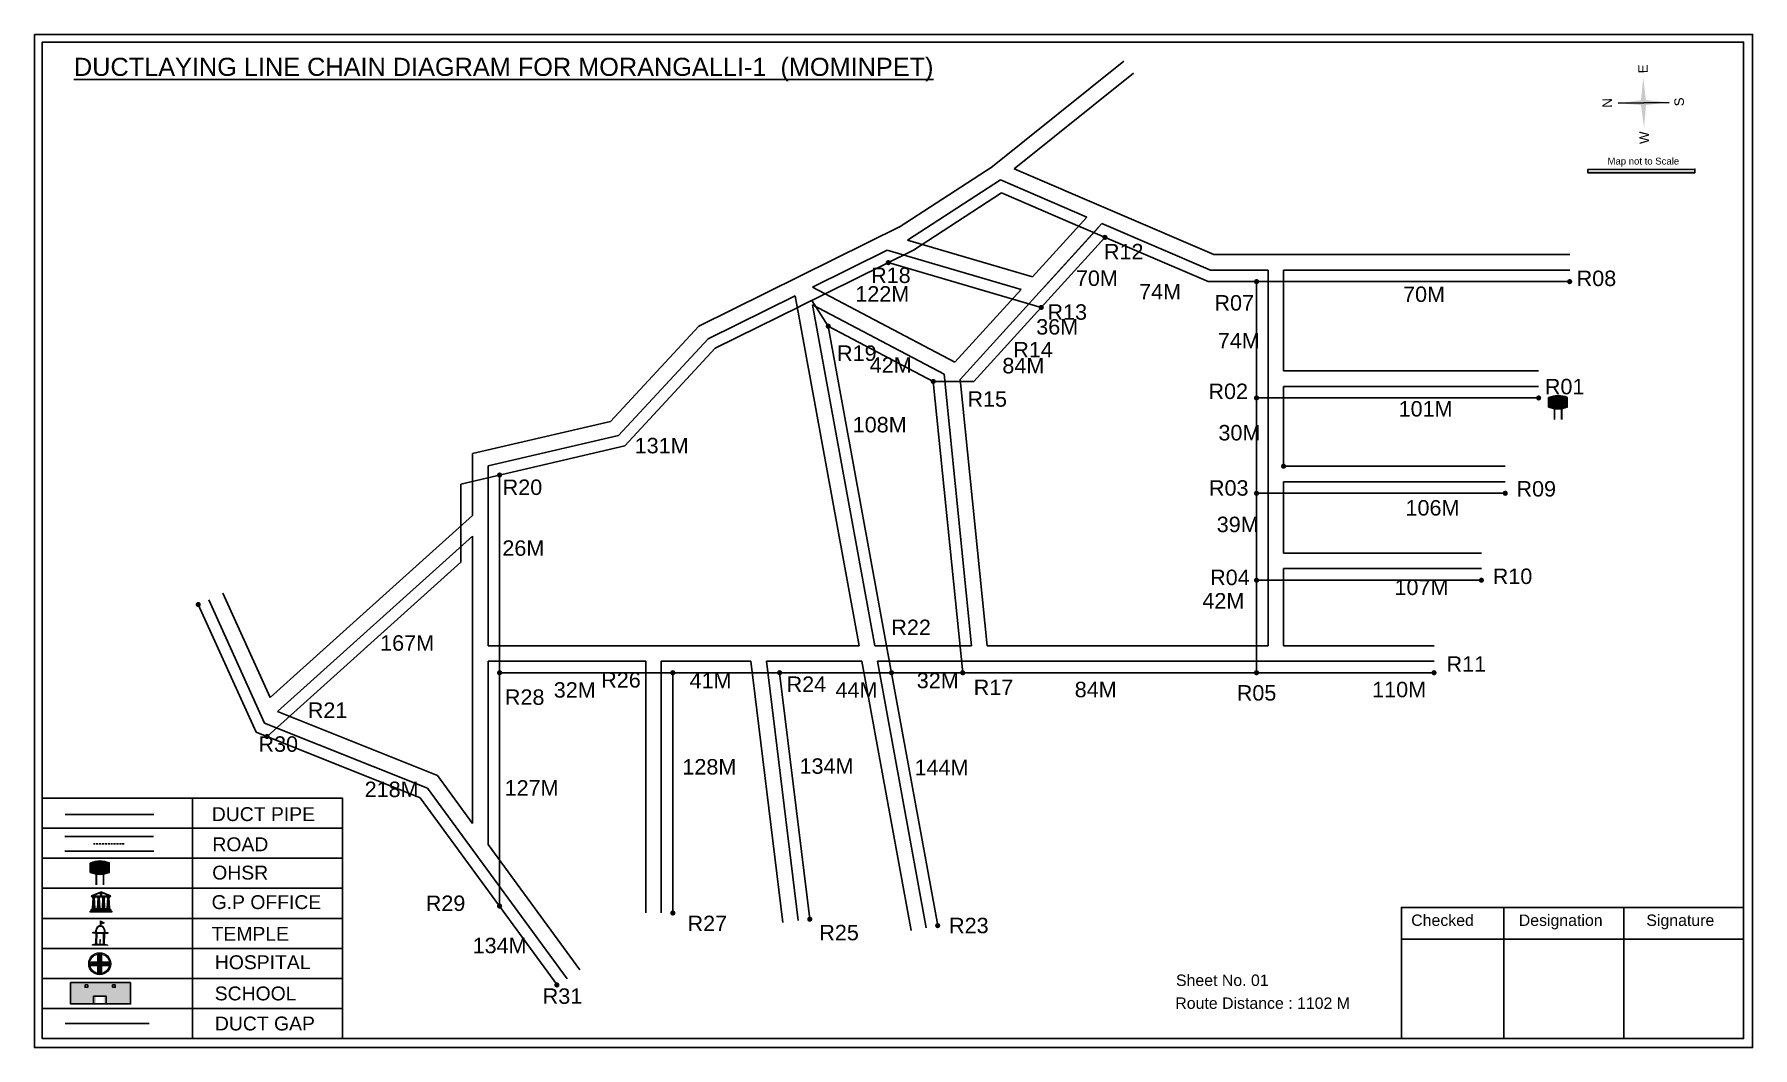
# Model space of a CAD drawing. Header units: inches. Extents: x 2380 to 8136, y 269 to 3641.
# Drawn here: x 2380 to 3270, y 3116 to 3641 of the extents above; entities that cross this region are included whole.
import ezdxf

# ---------------------------------------------------------------- set-up
doc = ezdxf.new("R2010")
doc.units = ezdxf.units.IN
doc.header["$MEASUREMENT"] = 0
doc.linetypes.add('DASHEDX2', pattern=[1.5, 1, -0.5])
for name, color, linetype in [('LANDMARK', 7, 'Continuous'), ('OHT', 7, 'Continuous'), ('pipe line', 5, 'Continuous')]:
    doc.layers.add(name, color=color, linetype=linetype)
doc.styles.get("Standard").update_dxf_attribs({"font": 'arial.ttf'})

msp = doc.modelspace()

# ---------------------------------------------------------------- texts
at = {"color": 242, "true_color": 0xcd2027}
msp.add_text('%%UDUCTLAYING LINE CHAIN DIAGRAM FOR MORANGALLI-1  (MOMINPET)', height=9.375, dxfattribs=at).set_placement((2400.59, 3619.48))
for s, p in [('E', (3215.95, 3620.88)), ('N', (3197.36, 3603.03)), ('S', (3234.65, 3603.77)), ('W', (3216.59, 3584.28))]:
    msp.add_text(s, height=4.95, rotation=91.00631).set_placement(p)
for s, height, p in [('Map not to Scale', 3.5424, (3195.03, 3573.59)), ('R12', 8, (2934.16, 3524.52)), ('R18', 8, (2813.56, 3512.27)), ('70M', 8, (2919.66, 3510.76)), ('R08', 8, (3179.06, 3510.68)), ('122M', 8, (2805.37, 3502.64)), ('74M', 8, (2952.39, 3503.78)), ('70M', 8, (3089.14, 3502.46)), ('R13', 8, (2904.93, 3493.25)), ('R07', 8, (2991.42, 3498.01)), ('36M', 8, (2899.1, 3485.58)), ('R14', 8, (2887.21, 3473.75)), ('74M', 8, (2993.2, 3478.45)), ('R19', 8, (2795.9, 3471.96)), ('42M', 8, (2812.84, 3465.8)), ('84M', 8, (2881.56, 3465.49)), ('R01', 8, (3162.59, 3454.66)), ('R15', 8, (2863.46, 3448.23)), ('R02', 8, (2988.3, 3452.21)), ('101M', 8, (3086.83, 3443.15)), ('108M', 8, (2804.03, 3434.94)), ('30M', 8, (2993.49, 3430.79)), ('131M', 8, (2691.06, 3424.1)), ('R20', 8, (2622.68, 3402.55)), ('R03', 8, (2988.57, 3402.18)), ('R09', 8, (3147.89, 3401.74)), ('106M', 8, (3090.39, 3391.89)), ('39M', 8, (2992.61, 3383.31)), ('26M', 8, (2622.53, 3371.04)), ('R04', 8, (2989.18, 3355.89)), ('107M', 8, (3084.69, 3350.75)), ('R10', 8, (3135.59, 3356.46)), ('42M', 8, (2985.16, 3343.77)), ('R22', 8, (2824.02, 3330.02)), ('167M', 8, (2559.21, 3321.94)), ('R11', 8, (3111.66, 3311.03)), ('32M', 8, (2649.16, 3297.63)), ('R26', 8, (2673.73, 3302.84)), ('41M', 8, (2719.52, 3302.46)), ('R24', 8, (2769.78, 3300.6)), ('44M', 8, (2795.1, 3297.63)), ('32M', 8, (2837.21, 3302.53)), ('R17', 8, (2866.72, 3298.97)), ('84M', 8, (2919.04, 3297.83)), ('R05', 8, (3002.99, 3296.1)), ('110M', 8, (3073.13, 3297.83)), ('R21', 8, (2521.74, 3287.15)), ('R28', 8, (2623.84, 3293.91)), ('R30', 8, (2496.17, 3269.61)), ('128M', 8, (2715.8, 3257.84)), ('134M', 8, (2776.48, 3258.21)), ('144M', 8, (2836.05, 3257.47)), ('218M', 8, (2551.17, 3246.15)), ('127M', 8, (2623.69, 3246.92)), ('DUCT PIPE', 7.178, (2472.01, 3233.74)), ('ROAD ', 7.178, (2472.32, 3218.13)), ('OHSR', 7.178, (2472.22, 3203.47)), ('G.P OFFICE', 7.178, (2471.9, 3188.18)), ('R29', 8, (2582.84, 3187.2)), ('TEMPLE', 7.178, (2471.89, 3171.77)), ('R27', 8, (2718.46, 3176.75)), ('R25', 8, (2786.7, 3172.02)), ('R23', 8, (2853.93, 3175.69)), ('Checked', 5.886, (3093.37, 3179.47)), ('Designation', 5.886, (3149.07, 3179.47)), ('Signature', 5.886, (3215.17, 3179.47)), ('134M', 8, (2607.11, 3165.32)), ('HOSPITAL', 7.178, (2473.57, 3157.08)), ('Sheet No. 01', 5.886, (2971.5, 3148.4)), ('SCHOOL', 7.178, (2473.51, 3140.92)), ('R31', 8, (2643.42, 3139.13)), ('Route Distance : 1102 M', 5.886, (2971.14, 3136.54)), ('DUCT GAP', 7.178, (2473.61, 3125.36))]:
    msp.add_text(s, height=height).set_placement(p)

# ---------------------------------------------------------------- blocks, each defined once
blk = doc.blocks.new('OHT')
at = {"linetype": 'Continuous', "lineweight": 0, "true_color": 0x0ffffc}
blk.add_hatch(color=4, dxfattribs=at).paths.add_polyline_path([(0.012, 1), (0, 1, 0.101323), (-0.4, 0.916), (-0.4, 0.525, 0.194075), (0.399, 0.521), (0.399, 0.921, 0.097877)])
at = {"color": 4, "linetype": 'Continuous', "lineweight": 0, "true_color": 0x0ffffc, "flags": 128}
for points in [[(-0.4, 0.525), (-0.4, 0.916)], [(0.399, 0.521), (0.399, 0.921)]]:
    blk.add_lwpolyline(points, dxfattribs=at)
at = {"color": 4, "linetype": 'Continuous', "lineweight": 0, "true_color": 0x0ffffc, "const_width": 0.075, "flags": 128}
for points in [[(-0.15, 0), (-0.15, 0.475)], [(0.15, 0), (0.15, 0.473)]]:
    blk.add_lwpolyline(points, dxfattribs=at)
at = {"color": 4, "linetype": 'Continuous', "lineweight": 0, "true_color": 0x0ffffc}
for centre, radius, start, end in [((0.006, -0.019), 1.019, 67.31091, 113.47108), ((0.004, 1.513), 1.068, 247.76824, 291.70073)]:
    blk.add_arc(centre, radius, start, end, dxfattribs=at)
blk = doc.blocks.new('Government_Office')
at = {"linetype": 'Continuous', "lineweight": 0, "true_color": 0xff0000}
h = blk.add_hatch(color=1, dxfattribs=at)
h.paths.add_polyline_path([(0.44, 0.72), (0.45, 0.75), (0, 0.93), (-0.45, 0.75), (-0.44, 0.72)])
h.paths.add_polyline_path([(0.355, 0.75), (-0.355, 0.75), (0, 0.9)], flags=16)
h.paths.add_polyline_path([(0, 0.778, -1), (0, 0.872, -1)], flags=0)
h = blk.add_hatch(color=1, dxfattribs=at)
edge = h.paths.add_edge_path()
edge.add_arc((0, 0.825), 0.0467, 90, 270)
edge.add_arc((0, 0.825), 0.0467, 270, 450)
for points in [[(-0.5, 0.05), (0.5, 0.05), (0.5, 0), (-0.5, 0)], [(-0.45, 0.075), (-0.45, 0.12), (0.45, 0.12), (0.45, 0.075)], [(-0.4, 0.14), (-0.4, 0.18), (0.4, 0.18), (0.4, 0.14)]]:
    blk.add_hatch(color=1, dxfattribs=at).paths.add_polyline_path(points)
h = blk.add_hatch(color=1, dxfattribs=at)
edge = h.paths.add_edge_path()
edge.add_line((-0.27, 0.195), (-0.295, 0.675))
edge.add_line((-0.295, 0.675), (-0.29, 0.675))
edge.add_arc((-0.278, 0.688), 0.0176, 225.30401, 441.56588)
edge.add_line((-0.275, 0.705), (-0.395, 0.705))
edge.add_arc((-0.392, 0.688), 0.0176, 98.43412, 314.69599)
edge.add_line((-0.38, 0.675), (-0.375, 0.675))
edge.add_line((-0.375, 0.675), (-0.4, 0.195))
edge.add_line((-0.4, 0.195), (-0.27, 0.195))
h = blk.add_hatch(color=1, dxfattribs=at)
edge = h.paths.add_edge_path()
edge.add_line((-0.047, 0.195), (-0.072, 0.675))
edge.add_line((-0.072, 0.675), (-0.067, 0.675))
edge.add_arc((-0.054, 0.688), 0.0176, 225.30401, 441.56588)
edge.add_line((-0.052, 0.705), (-0.172, 0.705))
edge.add_arc((-0.169, 0.688), 0.0176, 98.43412, 314.69599)
edge.add_line((-0.157, 0.675), (-0.152, 0.675))
edge.add_line((-0.152, 0.675), (-0.177, 0.195))
edge.add_line((-0.177, 0.195), (-0.047, 0.195))
h = blk.add_hatch(color=1, dxfattribs=at)
edge = h.paths.add_edge_path()
edge.add_line((0.177, 0.195), (0.152, 0.675))
edge.add_line((0.152, 0.675), (0.157, 0.675))
edge.add_arc((0.169, 0.688), 0.0176, 225.30401, 441.56588)
edge.add_line((0.172, 0.705), (0.052, 0.705))
edge.add_arc((0.054, 0.688), 0.0176, 98.43412, 314.69599)
edge.add_line((0.067, 0.675), (0.072, 0.675))
edge.add_line((0.072, 0.675), (0.047, 0.195))
edge.add_line((0.047, 0.195), (0.177, 0.195))
h = blk.add_hatch(color=1, dxfattribs=at)
edge = h.paths.add_edge_path()
edge.add_line((0.4, 0.195), (0.375, 0.675))
edge.add_line((0.375, 0.675), (0.38, 0.675))
edge.add_arc((0.392, 0.688), 0.0176, 225.30401, 441.56588)
edge.add_line((0.395, 0.705), (0.275, 0.705))
edge.add_arc((0.278, 0.688), 0.0176, 98.43412, 314.69599)
edge.add_line((0.29, 0.675), (0.295, 0.675))
edge.add_line((0.295, 0.675), (0.27, 0.195))
edge.add_line((0.27, 0.195), (0.4, 0.195))
at = {"color": 1, "linetype": 'Continuous', "lineweight": 0, "true_color": 0xff0000, "flags": 128}
for points in [[(-0.45, 0.75), (-0.44, 0.72), (0.44, 0.72), (0.45, 0.75), (0, 0.93)], [(-0.355, 0.75), (0.355, 0.75), (0, 0.9)], [(-0.5, 0.05), (0.5, 0.05), (0.5, 0), (-0.5, 0)], [(-0.45, 0.075), (-0.45, 0.12), (0.45, 0.12), (0.45, 0.075)], [(-0.4, 0.14), (-0.4, 0.18), (0.4, 0.18), (0.4, 0.14)]]:
    blk.add_lwpolyline(points, close=True, dxfattribs=at)
for points in [[(0, 0.872, 1), (0, 0.778, 1)], [(-0.27, 0.195), (-0.295, 0.675), (-0.29, 0.675, 1.379694), (-0.275, 0.705), (-0.395, 0.705, 1.379694), (-0.38, 0.675), (-0.375, 0.675), (-0.4, 0.195)], [(-0.047, 0.195), (-0.072, 0.675), (-0.067, 0.675, 1.379694), (-0.052, 0.705), (-0.172, 0.705, 1.379694), (-0.157, 0.675), (-0.152, 0.675), (-0.177, 0.195)], [(0.177, 0.195), (0.152, 0.675), (0.157, 0.675, 1.379694), (0.172, 0.705), (0.052, 0.705, 1.379694), (0.067, 0.675), (0.072, 0.675), (0.047, 0.195)], [(0.4, 0.195), (0.375, 0.675), (0.38, 0.675, 1.379694), (0.395, 0.705), (0.275, 0.705, 1.379694), (0.29, 0.675), (0.295, 0.675), (0.27, 0.195)]]:
    blk.add_lwpolyline(points, format="xyb", close=True, dxfattribs=at)
blk = doc.blocks.new('Temple')
at = {"linetype": 'Continuous', "lineweight": 0, "true_color": 0xff0000}
h = blk.add_hatch(color=1, dxfattribs=at)
edge = h.paths.add_edge_path()
edge.add_line((0.175, 0.49), (0.225, 0.49))
edge.add_line((0.225, 0.49), (0.225, 0.497))
edge.add_line((0.225, 0.497), (0.307, 0.497))
edge.add_line((0.307, 0.497), (0.307, 0.533))
edge.add_line((0.307, 0.533), (0.257, 0.533))
edge.add_line((0.257, 0.533), (0.257, 0.54))
edge.add_line((0.257, 0.54), (0.2, 0.54))
edge.add_spline(control_points=[(0.2, 0.54), (0.2, 0.589), (0.19, 0.638), (0.142, 0.743), (0.092, 0.79), (0.027, 0.805), (0.02, 0.806), (0.012, 0.806)], knot_values=[4.712389, 4.712389, 4.712389, 4.712389, 5.278166, 5.278166, 6.117402, 6.117402, 6.223801, 6.223801, 6.223801, 6.223801], degree=3, periodic=0)
edge.add_line((0.012, 0.806), (0.012, 0.79))
edge.add_line((0.012, 0.79), (-0.012, 0.79))
edge.add_line((-0.012, 0.79), (-0.012, 0.806))
edge.add_spline(control_points=[(-0.012, 0.806), (-0.055, 0.802), (-0.096, 0.781), (-0.171, 0.699), (-0.197, 0.628), (-0.2, 0.55), (-0.2, 0.545), (-0.2, 0.54)], knot_values=[6.343965, 6.343965, 6.343965, 6.343965, 6.956638, 6.956638, 7.795874, 7.795874, 7.853982, 7.853982, 7.853982, 7.853982], degree=3, periodic=0)
edge.add_line((-0.2, 0.54), (-0.257, 0.54))
edge.add_line((-0.257, 0.54), (-0.257, 0.533))
edge.add_line((-0.257, 0.533), (-0.307, 0.533))
edge.add_line((-0.307, 0.533), (-0.307, 0.497))
edge.add_line((-0.307, 0.497), (-0.225, 0.497))
edge.add_line((-0.225, 0.497), (-0.225, 0.49))
edge.add_line((-0.225, 0.49), (-0.175, 0.49))
edge.add_line((-0.175, 0.49), (-0.175, 0.07))
edge.add_arc((-0.205, 0.07), 0.03, -90, 0, ccw=False)
edge.add_line((-0.205, 0.04), (-0.257, 0.04))
edge.add_line((-0.257, 0.04), (-0.257, 0.033))
edge.add_line((-0.257, 0.033), (-0.307, 0.033))
edge.add_line((-0.307, 0.033), (-0.307, 0))
edge.add_line((-0.307, 0), (0.307, 0))
edge.add_line((0.307, 0), (0.307, 0.033))
edge.add_line((0.307, 0.033), (0.257, 0.033))
edge.add_line((0.257, 0.033), (0.257, 0.04))
edge.add_line((0.257, 0.04), (0.205, 0.04))
edge.add_arc((0.205, 0.07), 0.03, 180, 270, ccw=False)
edge.add_line((0.175, 0.07), (0.175, 0.49))
h.paths.add_polyline_path([(0.125, 0.07, -0.414214), (0.095, 0.04), (0.05, 0.04), (0.05, 0.033), (-0.05, 0.033), (-0.05, 0.04), (-0.095, 0.04, -0.414214), (-0.125, 0.07), (-0.125, 0.497), (0.125, 0.497)], flags=16)
edge = h.paths.add_edge_path(flags=16)
edge.add_ellipse((0, 0.54), major_axis=(0, 0.242), ratio=0.722808, start_angle=270, end_angle=450, ccw=False)
edge.add_line((0.175, 0.54), (-0.175, 0.54))
h.paths.add_polyline_path([(0.012, 0.23), (0.012, 0.07), (-0.012, 0.07), (-0.012, 0.23)], flags=0)
h = blk.add_hatch(color=1, dxfattribs=at)
edge = h.paths.add_edge_path()
edge.add_line((0.012, 0.857), (0, 0.85))
edge.add_line((0, 0.85), (-0.003, 0.925))
edge.add_line((-0.003, 0.925), (-0.012, 0.925))
edge.add_line((-0.012, 0.925), (-0.012, 0.806))
edge.add_spline(control_points=[(-0.012, 0.806), (-0.004, 0.807), (0.004, 0.807), (0.012, 0.806)], knot_values=[6.223801, 6.223801, 6.223801, 6.223801, 6.343965, 6.343965, 6.343965, 6.343965], degree=3, periodic=0)
edge.add_line((0.012, 0.806), (0.012, 0.857))
h = blk.add_hatch(color=1, dxfattribs=at)
edge = h.paths.add_edge_path()
edge.add_line((0.012, 0.79), (0.012, 0.806))
edge.add_spline(control_points=[(0.012, 0.806), (0.004, 0.807), (-0.004, 0.807), (-0.012, 0.806)], knot_values=[6.223801, 6.223801, 6.223801, 6.223801, 6.343965, 6.343965, 6.343965, 6.343965], degree=3, periodic=0)
edge.add_line((-0.012, 0.806), (-0.012, 0.79))
edge.add_line((-0.012, 0.79), (0.012, 0.79))
at = {"linetype": 'Continuous', "lineweight": 0, "true_color": 0xe66000}
blk.add_hatch(color=32, dxfattribs=at).paths.add_polyline_path([(-0.006, 1), (0.147, 0.931), (0, 0.85)])
at = {"color": 1, "linetype": 'Continuous', "lineweight": 0, "true_color": 0xff0000, "flags": 128}
for points in [[(0.012, 0.925), (-0.012, 0.925), (-0.012, 0.79), (0.012, 0.79)], [(0.012, 0.23), (-0.012, 0.23), (-0.012, 0.07), (0.012, 0.07)]]:
    blk.add_lwpolyline(points, close=True, dxfattribs=at)
at = {"color": 32, "linetype": 'Continuous', "lineweight": 0, "true_color": 0xe66000, "flags": 128}
blk.add_lwpolyline([(-0.006, 1), (0.147, 0.931), (0, 0.85), (-0.006, 1)], dxfattribs=at)
at = {"color": 1, "linetype": 'Continuous', "lineweight": 0, "true_color": 0xff0000, "flags": 128}
blk.add_lwpolyline([(0.2, 0.54), (0.257, 0.54), (0.257, 0.533), (0.307, 0.533), (0.307, 0.497), (0.225, 0.497), (0.225, 0.49), (0.175, 0.49), (0.175, 0.07, 0.414214), (0.205, 0.04), (0.257, 0.04), (0.257, 0.033), (0.307, 0.033), (0.307, 0), (-0.307, 0), (-0.307, 0.033), (-0.257, 0.033), (-0.257, 0.04), (-0.205, 0.04, 0.414214), (-0.175, 0.07), (-0.175, 0.49), (-0.225, 0.49), (-0.225, 0.497), (-0.307, 0.497), (-0.307, 0.533), (-0.257, 0.533), (-0.257, 0.54), (-0.2, 0.54)], format="xyb", dxfattribs=at)
blk.add_lwpolyline([(-0.175, 0.54), (0.175, 0.54)], dxfattribs=at)
blk.add_lwpolyline([(0.125, 0.497), (0.125, 0.07, -0.414214), (0.095, 0.04), (0.05, 0.04), (0.05, 0.033), (-0.05, 0.033), (-0.05, 0.04), (-0.095, 0.04, -0.414214), (-0.125, 0.07), (-0.125, 0.497)], format="xyb", close=True, dxfattribs=at)
at = {"color": 1, "linetype": 'Continuous', "lineweight": 0, "true_color": 0xff0000}
blk.add_ellipse((0, 0.54), major_axis=(0, 0.242), ratio=0.722808, start_param=4.712389, end_param=7.853982, dxfattribs=at)
blk.add_open_spline([(0.2, 0.54), (0.2, 0.589), (0.19, 0.638), (0.142, 0.743), (0.092, 0.79), (-0.023, 0.816), (-0.085, 0.794), (-0.171, 0.699), (-0.197, 0.628), (-0.2, 0.55), (-0.2, 0.545), (-0.2, 0.54)], degree=3, knots=[4.712389, 4.712389, 4.712389, 4.712389, 5.278166, 5.278166, 6.117402, 6.117402, 6.956638, 6.956638, 7.795874, 7.795874, 7.853982, 7.853982, 7.853982, 7.853982], dxfattribs=at)
blk = doc.blocks.new('*U10')
at = {"color": 0, "linetype": 'DASHEDX2', "transparency": 16777216}
blk.add_line((-8.22, 0), (8.01, 0), dxfattribs=at)
blk = doc.blocks.new('Hospital')
at = {"linetype": 'Continuous', "lineweight": 0, "true_color": 0x000000}
h = blk.add_hatch(color=18, dxfattribs=at)
h.paths.add_polyline_path([(-0.5, 0, 1), (0.5, 0, 1)])
h.paths.add_polyline_path([(0.446, 0, -1), (-0.446, 0, -1)], flags=16)
at = {"linetype": 'Continuous', "true_color": 0xff0000}
blk.add_hatch(color=1, dxfattribs=at).paths.add_polyline_path([(-0.394, 0.08), (-0.08, 0.08), (-0.08, 0.394), (0.08, 0.394), (0.08, 0.08), (0.394, 0.08), (0.394, -0.08), (0.08, -0.08), (0.08, -0.394), (-0.08, -0.394), (-0.08, -0.08), (-0.394, -0.08)])
at = {"color": 1, "linetype": 'Continuous', "true_color": 0xff0000, "flags": 128}
blk.add_lwpolyline([(-0.394, 0.08), (-0.08, 0.08), (-0.08, 0.394), (0.08, 0.394), (0.08, 0.08), (0.394, 0.08), (0.394, -0.08), (0.08, -0.08), (0.08, -0.394), (-0.08, -0.394), (-0.08, -0.08), (-0.394, -0.08)], close=True, dxfattribs=at)
at = {"color": 18, "linetype": 'Continuous', "lineweight": 0, "true_color": 0x000000}
for radius in [0.5, 0.446]:
    blk.add_circle((0, 0), radius, dxfattribs=at)

# ---------------------------------------------------------------- hatches: boundary and pattern name
at = {"true_color": 0x0093dd}
h = msp.add_hatch(color=142, dxfattribs=at)
h.dxf.hatch_style = 1
h.paths.add_polyline_path([(3184.86, 3571.08), (3184.86, 3569.24), (3240.37, 3569.36), (3240.37, 3571.21)])
at = {"ltscale": 0.5}
h = msp.add_hatch(color=5, dxfattribs=at)
h.dxf.hatch_style = 1
h.paths.add_polyline_path([(2936.06, 3535.9, 1), (2933.36, 3535.9, 1)])
h = msp.add_hatch(color=5, dxfattribs=at)
h.dxf.hatch_style = 1
h.paths.add_polyline_path([(2823.78, 3522.81, 1), (2821.09, 3522.81, 1)])
h = msp.add_hatch(color=5, dxfattribs=at)
h.dxf.hatch_style = 1
h.paths.add_polyline_path([(3014.57, 3512.98, 1), (3011.88, 3512.98, 1)])
h = msp.add_hatch(color=5, dxfattribs=at)
h.dxf.hatch_style = 1
h.paths.add_polyline_path([(3176.8, 3512.98, 1), (3174.11, 3512.98, 1)])
h = msp.add_hatch(color=5, dxfattribs=at)
h.dxf.hatch_style = 1
h.paths.add_polyline_path([(2903.06, 3499.63, 1), (2900.36, 3499.63, 1)])
h = msp.add_hatch(color=5, dxfattribs=at)
h.dxf.hatch_style = 1
h.paths.add_polyline_path([(2792.71, 3489.92, 1), (2790.02, 3489.92, 1)])
h = msp.add_hatch(color=5, dxfattribs=at)
h.dxf.hatch_style = 1
h.paths.add_polyline_path([(2847.08, 3461.31, 1), (2844.39, 3461.31, 1)])
h = msp.add_hatch(color=5, dxfattribs=at)
h.dxf.hatch_style = 1
h.paths.add_polyline_path([(3014.57, 3452.76, 1), (3011.88, 3452.76, 1)])
h = msp.add_hatch(color=5, dxfattribs=at)
h.dxf.hatch_style = 1
h.paths.add_polyline_path([(3160.71, 3452.76, 1), (3158.02, 3452.76, 1)])
h = msp.add_hatch(color=5, dxfattribs=at)
h.dxf.hatch_style = 1
h.paths.add_polyline_path([(3028.57, 3417.42, 1), (3025.88, 3417.42, 1)])
h = msp.add_hatch(color=5, dxfattribs=at)
h.dxf.hatch_style = 1
h.paths.add_polyline_path([(2622.44, 3412.87, 1), (2619.75, 3412.87, 1)])
h = msp.add_hatch(color=5, dxfattribs=at)
h.dxf.hatch_style = 1
h.paths.add_polyline_path([(3014.57, 3403.42, 1), (3011.88, 3403.42, 1)])
h = msp.add_hatch(color=5, dxfattribs=at)
h.dxf.hatch_style = 1
h.paths.add_polyline_path([(3143.42, 3403.42, 1), (3140.73, 3403.42, 1)])
h = msp.add_hatch(color=5, dxfattribs=at)
h.dxf.hatch_style = 1
h.paths.add_polyline_path([(3014.57, 3358.41, 1), (3011.88, 3358.41, 1)])
h = msp.add_hatch(color=5, dxfattribs=at)
h.dxf.hatch_style = 1
h.paths.add_polyline_path([(3131.07, 3358.41, 1), (3128.38, 3358.41, 1)])
h = msp.add_hatch(color=5, dxfattribs=at)
h.dxf.hatch_style = 1
h.paths.add_polyline_path([(2466.32, 3345.85, 1), (2463.63, 3345.85, 1)])
h = msp.add_hatch(color=5, dxfattribs=at)
h.dxf.hatch_style = 1
h.paths.add_polyline_path([(2622.44, 3310.53, 1), (2619.75, 3310.53, 1)])
h = msp.add_hatch(color=5, dxfattribs=at)
h.dxf.hatch_style = 1
h.paths.add_polyline_path([(2712.19, 3310.53, 1), (2709.49, 3310.53, 1)])
h = msp.add_hatch(color=5, dxfattribs=at)
h.dxf.hatch_style = 1
h.paths.add_polyline_path([(2767.5, 3310.53, 1), (2764.81, 3310.53, 1)])
h = msp.add_hatch(color=5, dxfattribs=at)
h.dxf.hatch_style = 1
h.paths.add_polyline_path([(2825.48, 3310.53, 1), (2822.79, 3310.53, 1)])
h = msp.add_hatch(color=5, dxfattribs=at)
h.dxf.hatch_style = 1
h.paths.add_polyline_path([(2862.37, 3310.53, 1), (2859.68, 3310.53, 1)])
h = msp.add_hatch(color=5, dxfattribs=at)
h.dxf.hatch_style = 1
h.paths.add_polyline_path([(3014.57, 3310.53, 1), (3011.88, 3310.53, 1)])
h = msp.add_hatch(color=5, dxfattribs=at)
h.dxf.hatch_style = 1
h.paths.add_polyline_path([(3106.53, 3310.53, 1), (3103.83, 3310.53, 1)])
h = msp.add_hatch(color=5, dxfattribs=at)
h.dxf.hatch_style = 1
h.paths.add_polyline_path([(2501.96, 3277.54, 1), (2499.27, 3277.54, 1)])
h = msp.add_hatch(color=5, dxfattribs=at)
h.dxf.hatch_style = 1
h.paths.add_polyline_path([(2622.44, 3189.69, 1), (2619.75, 3189.69, 1)])
h = msp.add_hatch(color=5, dxfattribs=at)
h.dxf.hatch_style = 1
h.paths.add_polyline_path([(2712.19, 3186.16, 1), (2709.49, 3186.16, 1)])
h = msp.add_hatch(color=5, dxfattribs=at)
h.dxf.hatch_style = 1
h.paths.add_polyline_path([(2783.13, 3182.93, 1), (2780.43, 3182.93, 1)])
h = msp.add_hatch(color=5, dxfattribs=at)
h.dxf.hatch_style = 1
h.paths.add_polyline_path([(2849.39, 3179.62, 1), (2846.7, 3179.62, 1)])
at = {"true_color": 0xc8c92d}
h = msp.add_hatch(color=52, dxfattribs=at)
h.dxf.hatch_style = 1
h.paths.add_polyline_path([(2405.05, 3150.15), (2398.88, 3150.15), (2398.88, 3139.06), (2405.05, 3139.06)])
h.paths.add_polyline_path([(2429.9, 3150.15), (2423.73, 3150.15), (2423.73, 3139.06), (2429.9, 3139.06)])
at = {"true_color": 0x293189}
h = msp.add_hatch(color=177, dxfattribs=at)
h.dxf.hatch_style = 1
h.paths.add_polyline_path([(2423.73, 3150.15), (2405.05, 3150.15), (2405.05, 3139.06), (2412.06, 3139.06), (2412.06, 3142.7), (2415.91, 3142.7), (2415.91, 3139.06), (2423.73, 3139.06)])
h.paths.add_polyline_path([(2407.72, 3147.68), (2406.34, 3147.68), (2406.34, 3148.95), (2407.72, 3148.95)], flags=16)
h.paths.add_polyline_path([(2420.59, 3147.68), (2420.59, 3148.95), (2421.96, 3148.95), (2421.96, 3147.68)], flags=16)
at = {"ltscale": 0.5}
h = msp.add_hatch(color=5, dxfattribs=at)
h.dxf.hatch_style = 1
h.paths.add_polyline_path([(2652.12, 3148.87, 1), (2649.43, 3148.87, 1)])

# ---------------------------------------------------------------- linework, layer by layer
for p, q in [((2875.54, 3571.89), (2944.54, 3627.15)), ((2887.62, 3571.31), (2949.54, 3620.9)), ((3226.92, 3605.79), (3200.63, 3605.33)), ((3200.63, 3605.33), (3226.92, 3605.79)), ((3226.92, 3605.79), (3200.63, 3605.33)), ((3213.8, 3605.56), (3226.92, 3605.79)), ((2828.12, 3541.18), (2876.19, 3572.35)), ((2887.62, 3571.31), (2991.05, 3526.98)), ((2832.47, 3534.46), (2880.54, 3565.64)), ((2880.54, 3565.64), (2925.37, 3546.43)), ((2933.15, 3543.09), (2859.7, 3462.38)), ((2925.37, 3546.43), (2897.24, 3515.53)), ((2933.15, 3543.09), (2989.41, 3518.98)), ((2724.33, 3489.95), (2828.92, 3541.64)), ((2832.47, 3534.46), (2897.24, 3515.53)), ((2931.28, 3541.05), (2903.16, 3510.14)), ((2783.11, 3510.08), (2821.87, 3529.23)), ((2821.87, 3529.23), (2891.25, 3508.94)), ((2991.05, 3526.98), (3175.45, 3526.98)), ((2989.41, 3518.98), (3019.23, 3518.98)), ((3019.23, 3518.98), (3019.23, 3324.53)), ((3027.23, 3518.98), (3175.45, 3518.98)), ((3027.23, 3518.98), (3027.23, 3466.76)), ((2856.94, 3471.24), (2783.11, 3510.08)), ((2891.25, 3508.94), (2856.94, 3471.24)), ((2729.19, 3483.43), (2774.25, 3505.7)), ((2774.25, 3505.7), (2807.34, 3324.53)), ((2783.25, 3500.97), (2815.48, 3324.53)), ((2851.38, 3465.13), (2783.25, 3500.97)), ((2678.56, 3440.63), (2724.33, 3489.95)), ((2682.76, 3433.39), (2729.19, 3483.43)), ((2851.38, 3465.13), (2865.63, 3324.53)), ((3027.23, 3466.76), (3159.37, 3466.76)), ((2859.7, 3462.38), (2873.67, 3324.53)), ((3027.23, 3458.76), (3027.23, 3417.42)), ((3027.23, 3458.76), (3159.37, 3458.76)), ((2607.1, 3423.98), (2678.56, 3440.63)), ((2615.1, 3417.63), (2682.76, 3433.39)), ((2607.1, 3391.94), (2607.1, 3423.98)), ((2615.1, 3324.53), (2615.1, 3417.63)), ((2621.1, 3324.53), (2621.1, 3412.87)), ((3027.23, 3417.42), (3142.08, 3417.42)), ((3027.23, 3409.42), (3027.23, 3372.41)), ((3027.23, 3409.42), (3142.08, 3409.42)), ((2502.16, 3297.74), (2607.1, 3391.94)), ((2506.02, 3290.46), (2607.1, 3381.19)), ((2607.1, 3232.49), (2607.1, 3381.19)), ((3027.23, 3372.41), (3129.73, 3372.41)), ((3027.23, 3364.41), (3027.23, 3324.53)), ((3027.23, 3364.41), (3129.73, 3364.41)), ((2470.44, 3348.32), (2499.38, 3284.49)), ((2477.73, 3351.63), (2502.16, 3297.74)), ((2607.1, 3328.66), (2607.1, 3332.53)), ((2615.1, 3324.53), (2807.34, 3324.53)), ((2815.48, 3324.53), (2865.63, 3324.53)), ((2873.67, 3324.53), (3019.23, 3324.53)), ((3027.23, 3324.53), (3105.18, 3324.53)), ((2615.1, 3221.57), (2615.1, 3316.53)), ((2615.1, 3316.53), (2696.84, 3316.53)), ((2696.84, 3316.53), (2696.84, 3186.16)), ((2704.84, 3316.53), (2751.32, 3316.53)), ((2704.84, 3316.53), (2704.84, 3186.16)), ((2751.32, 3316.53), (2767.88, 3181.22)), ((2759.38, 3316.53), (2808.81, 3316.53)), ((2759.38, 3316.53), (2775.82, 3182.2)), ((2808.81, 3316.53), (2834.27, 3177.1)), ((2816.94, 3316.53), (3105.18, 3316.53)), ((2816.94, 3316.53), (2842.14, 3178.54)), ((2506.02, 3290.46), (2588.88, 3257.35)), ((2499.38, 3284.49), (2583.78, 3250.77)), ((2583.78, 3250.77), (2656.13, 3152.02)), ((2588.88, 3257.35), (2607.1, 3232.49)), ((2384.2, 3245.59), (2384.2, 3122.37)), ((2461.97, 3245.59), (2461.97, 3121.16)), ((2539.73, 3230.04), (2384.2, 3230.04)), ((2395.86, 3225.74), (2441.74, 3225.74)), ((2539.73, 3214.48), (2384.2, 3214.48)), ((2395.86, 3218.22), (2441.98, 3218.22)), ((2615.1, 3221.57), (2662.58, 3156.75)), ((2539.73, 3198.93), (2384.2, 3198.93)), ((2539.73, 3183.38), (2384.2, 3183.38)), ((2539.73, 3167.82), (2384.2, 3167.82)), ((2384.2, 3152.27), (2539.73, 3152.27)), ((2384.2, 3136.72), (2539.73, 3136.72)), ((2384.2, 3122.37), (2384.2, 3121.16)), ((2384.2, 3122.14), (2384.2, 3121.18)), ((2539.73, 3121.16), (2384.2, 3121.16))]:
    msp.add_line(p, q)
at = {"color": 1}
msp.add_line((3200.63, 3605.33), (3213.79, 3605.56), dxfattribs=at)
at = {"color": 242, "true_color": 0xcd2027}
for p, q in [((3141.26, 3189.01), (3141.26, 3121.12)), ((3203.46, 3189.01), (3203.46, 3121.12)), ((3088.3, 3172.57), (3265.52, 3172.57))]:
    msp.add_line(p, q, dxfattribs=at)
for points in [[(2380.08, 3640.97), (2380.08, 3116.47), (3270.23, 3116.47), (3270.23, 3640.97)], [(2384.2, 3636.95), (2384.2, 3121.18), (3265.52, 3121.18), (3265.52, 3636.95)], [(2429.96, 3150.15), (2429.96, 3139.06), (2398.88, 3139.06), (2398.88, 3150.15)], [(2407.72, 3148.95), (2407.72, 3147.68), (2406.34, 3147.68), (2406.34, 3148.95)], [(2420.59, 3147.68), (2420.59, 3148.95), (2421.96, 3148.95), (2421.96, 3147.68)]]:
    msp.add_lwpolyline(points, close=True)
at = {"color": 142, "true_color": 0x0093dd}
msp.add_lwpolyline([(3240.37, 3569.36), (3184.86, 3569.24), (3184.86, 3571.08), (3240.37, 3571.21), (3240.37, 3569.36)], dxfattribs=at)
for points in [[(2539.73, 3121.16), (2539.73, 3245.59), (2384.2, 3245.59)], [(2410.73, 3139.06), (2410.73, 3143.17), (2417.25, 3143.17), (2417.25, 3139.06)]]:
    msp.add_lwpolyline(points)
at = {"color": 242, "true_color": 0xcd2027}
msp.add_lwpolyline([(3265.52, 3121.12), (3088.3, 3121.12), (3088.3, 3189.01), (3265.52, 3189.01)], close=True, dxfattribs=at)
for points in [[(3215.07, 3605.59), (3212.26, 3605.54), (3213.55, 3618.71)], [(3215.07, 3605.59), (3212.26, 3605.54), (3213.55, 3618.71)], [(3215.08, 3605.59), (3212.26, 3605.54), (3214.01, 3592.41)], [(3215.08, 3605.59), (3212.26, 3605.54), (3214.01, 3592.41)], [(3213.81, 3604.26), (3213.76, 3607.08), (3226.92, 3605.79)], [(3213.81, 3604.26), (3213.76, 3607.08), (3226.92, 3605.79)]]:
    msp.add_solid(points)
at = {"color": 1}
msp.add_solid([(3213.81, 3604.26), (3213.76, 3607.08), (3200.63, 3605.33)], dxfattribs=at)
msp.add_solid([(3213.81, 3604.26), (3213.76, 3607.08), (3200.63, 3605.33)], dxfattribs=at)
at = {"layer": 'OHT', "color": 5}
msp.add_line((2396.03, 3237.12), (2441.91, 3237.12), dxfattribs=at)
at = {"layer": 'OHT', "color": 1}
msp.add_line((2396.03, 3128.94), (2439.62, 3128.94), dxfattribs=at)
at = {"layer": 'pipe line'}
for p, q in [((2835.44, 3529.24), (2881.12, 3558.87)), ((2881.12, 3558.87), (2923, 3540.91)), ((2934.71, 3535.9), (2866.84, 3461.31)), ((2921.09, 3541.73), (2988.18, 3512.98)), ((2775.37, 3499.56), (2835.44, 3529.24)), ((2822.43, 3522.81), (2901.71, 3499.63)), ((2988.18, 3512.98), (3027.23, 3512.98)), ((3013.23, 3512.98), (3013.23, 3310.53)), ((3027.23, 3512.98), (3175.45, 3512.98)), ((2732.84, 3478.54), (2776.91, 3500.32)), ((2791.37, 3489.92), (2782.83, 3503.25)), ((2791.37, 3489.92), (2821.58, 3324.53)), ((2845.74, 3461.31), (2791.37, 3489.92)), ((2685.91, 3427.97), (2732.84, 3478.54)), ((2845.74, 3461.31), (2861.02, 3310.53)), ((2845.74, 3461.31), (2866.84, 3461.31)), ((3013.23, 3452.76), (3159.37, 3452.76)), ((2601.1, 3408.21), (2685.91, 3427.97)), ((2601.1, 3367.74), (2601.1, 3408.21)), ((3013.23, 3403.42), (3142.08, 3403.42)), ((2500.61, 3277.54), (2601.1, 3367.74)), ((3013.23, 3358.41), (3129.73, 3358.41)), ((2464.98, 3345.85), (2494.91, 3279.82)), ((2621.1, 3189.69), (2621.1, 3324.53)), ((2821.58, 3324.53), (2848.05, 3179.62)), ((2621.1, 3310.53), (2696.84, 3310.53)), ((2696.84, 3310.53), (2760.11, 3310.53)), ((2710.84, 3310.53), (2710.84, 3186.16)), ((2759.38, 3310.53), (2808.81, 3310.53)), ((2766.16, 3310.53), (3105.18, 3310.53)), ((2766.16, 3310.53), (2781.78, 3182.93)), ((2494.91, 3279.82), (2579.96, 3245.84)), ((2579.96, 3245.84), (2651.29, 3148.47))]:
    msp.add_line(p, q, dxfattribs=at)

# ---------------------------------------------------------------- block references
at = {"linetype": 'DASHEDX2'}
msp.add_blockref('*U10', (2418.86, 3221.98), dxfattribs=at)
at = {"layer": 'LANDMARK'}
for name, p, xscale, yscale, zscale in [('Government_Office', (2414.62, 3186.52), 11.32114773247135, 11.32114773247135, 11.32114773247135), ('Hospital', (2413.93, 3159.86), 11.41772014427468, 11.41772014427468, 11.41772014427468)]:
    msp.add_blockref(name, p, dxfattribs=dict(at, xscale=xscale, yscale=yscale, zscale=zscale))
at = {"layer": 'LANDMARK', "xscale": 12.62452535729322, "yscale": 12.62452535729322, "zscale": 12.62452535729322, "rotation": 358.3713438591284}
msp.add_blockref('Temple', (2414.05, 3169.39), dxfattribs=at)
at = {"layer": 'OHT', "xscale": 12.45189723782068, "yscale": 12.45189723782068, "zscale": 12.45189723782068}
for p in [(3169.42, 3441.54), (2414.03, 3200.62)]:
    msp.add_blockref('OHT', p, dxfattribs=at)

msp.set_redraw_order([(e.dxf.handle, doc.entitydb.next_handle()) for e in msp.query("TEXT MTEXT ATTDEF DIMENSION ARC_DIMENSION")])  # texts and dimensions are drawn at this point

doc.saveas('drawing.dxf')
